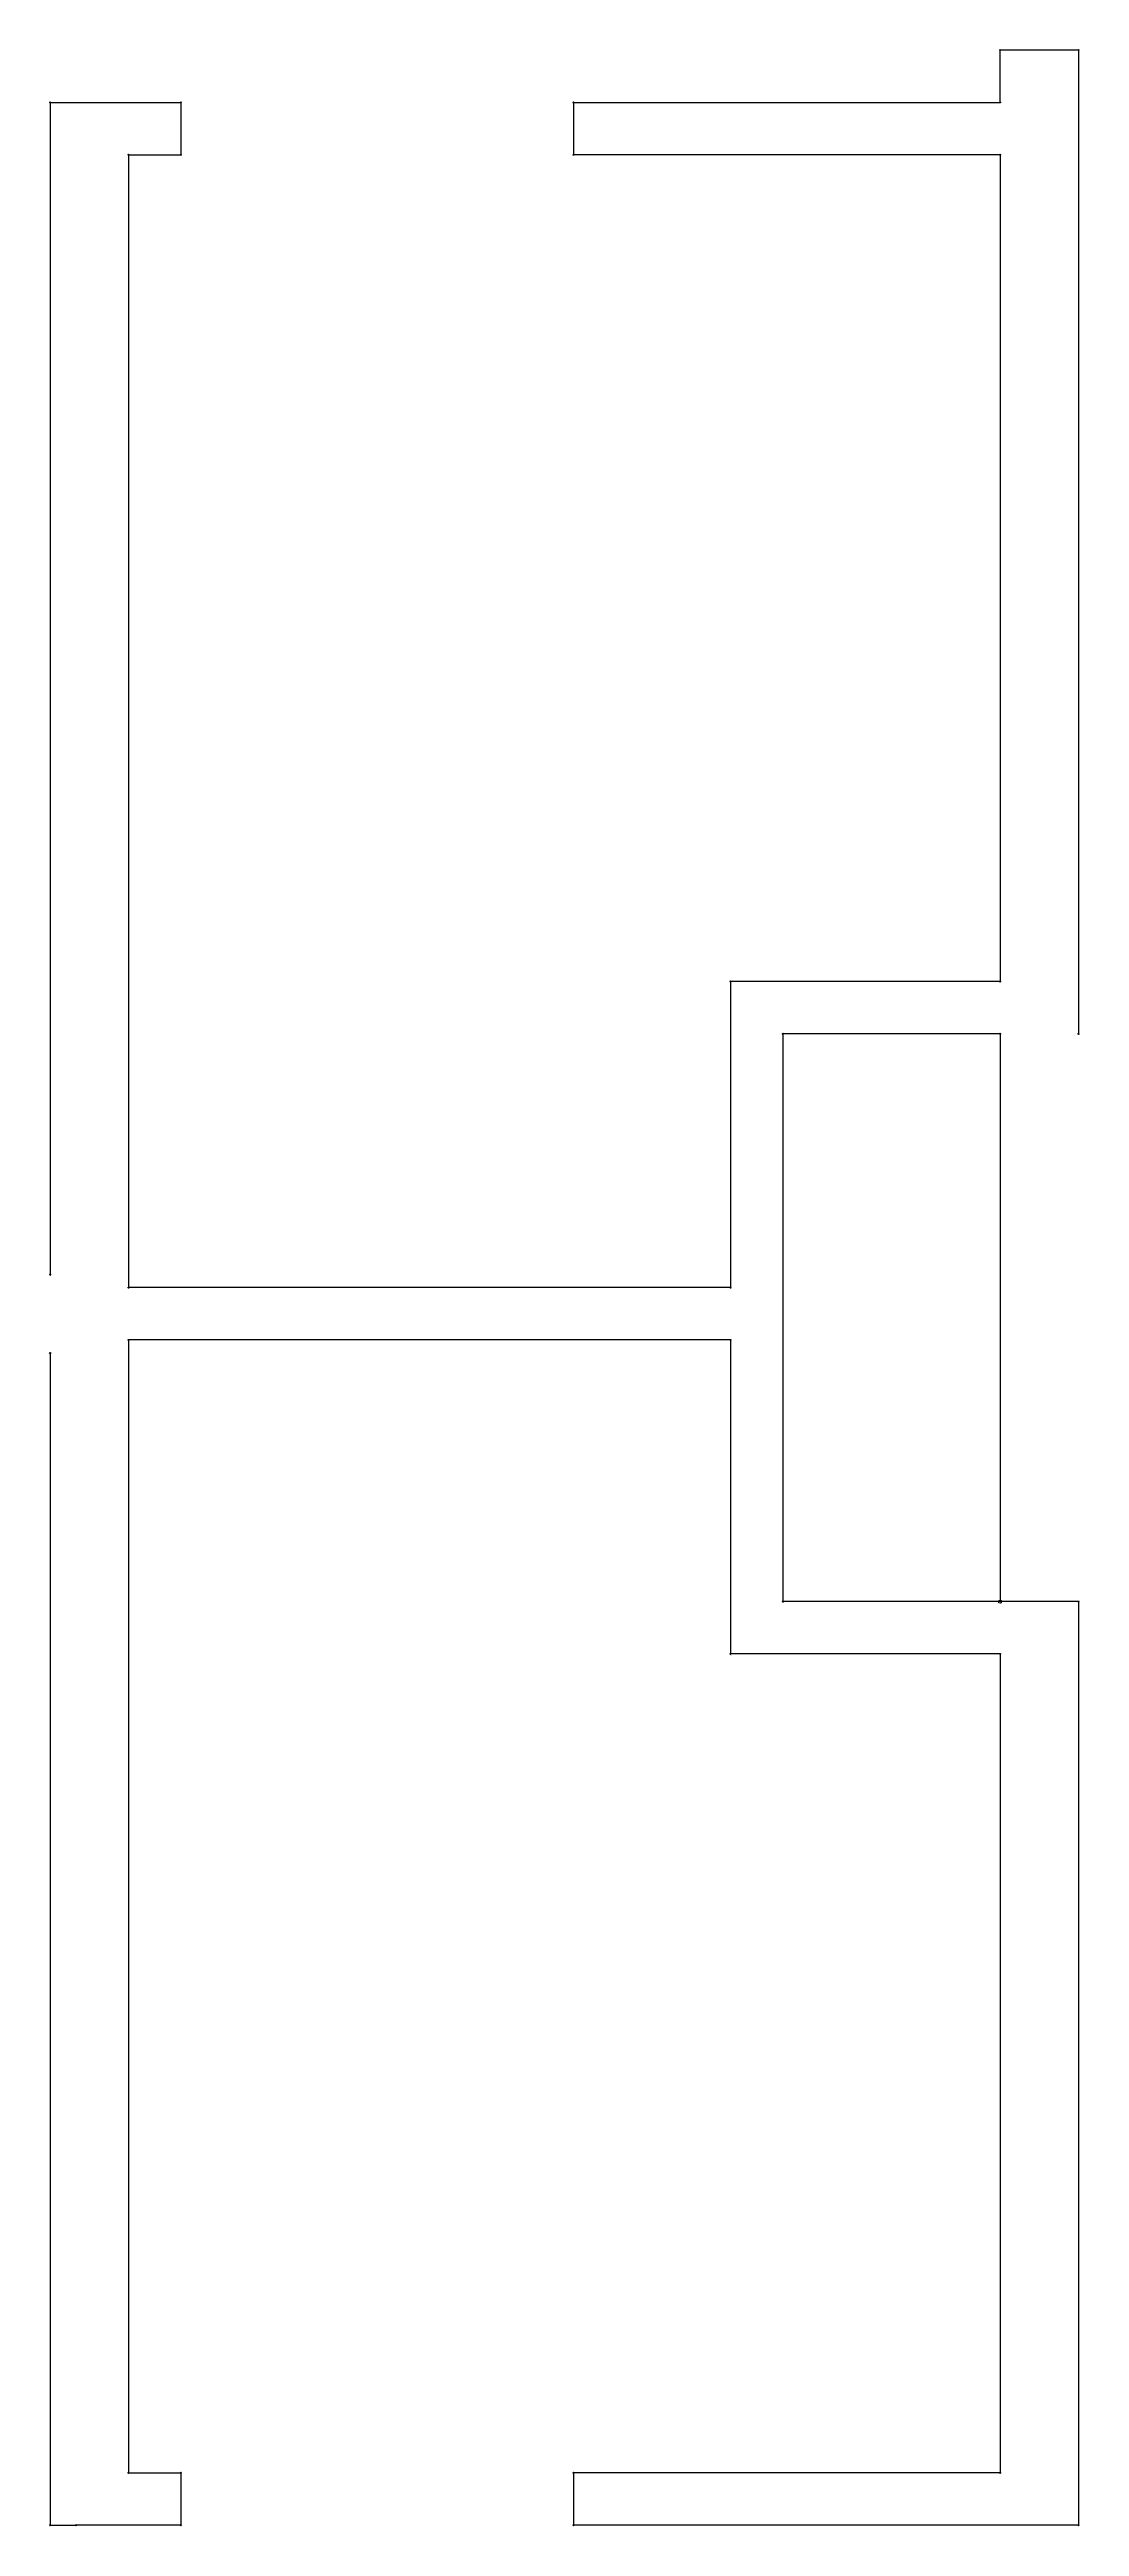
# Model space of a CAD drawing. Header units: metres. Extents: x 7979 to 27142, y 8158 to 45276.
# Drawn here: x 13244 to 15212, y 25438 to 30171 of the extents above; entities that cross this region are included whole.
import ezdxf

# ---------------------------------------------------------------- set-up
doc = ezdxf.new("R2010")
doc.units = ezdxf.units.M

msp = doc.modelspace()

# ---------------------------------------------------------------- linework, layer by layer
for p, q in [((15210, 30170), (15060, 30170)), ((15060, 30070), (15060, 30170)), ((15210, 30170), (15210, 28290)), ((13245, 30070), (13245, 27830)), ((13245, 30070), (13495, 30070)), ((13495, 30070), (13495, 29970)), ((14245, 30070), (14245, 29970)), ((14245, 30070), (15060, 30070)), ((13395, 29970), (13395, 27805)), ((13395, 29970), (13495, 29970)), ((15060, 29970), (14245, 29970)), ((15060, 29970), (15060, 28390)), ((15060, 28390), (14545, 28390)), ((14545, 28390), (14545, 27805)), ((15060, 28290), (14645, 28290)), ((14645, 28290), (14645, 27205)), ((15060, 28290), (15060, 27205)), ((14545, 27805), (13395, 27805)), ((14545, 27705), (13395, 27705)), ((13395, 27705), (13395, 25540)), ((14545, 27705), (14545, 27105)), ((13245, 27680), (13245, 25440)), ((15060, 27205), (14645, 27205)), ((15210, 27205), (15060, 27205)), ((15210, 27205), (15210, 25440)), ((15060, 27105), (14545, 27105)), ((15060, 27105), (15060, 25540)), ((13395, 25540), (13495, 25540)), ((13495, 25540), (13495, 25440)), ((15060, 25540), (14245, 25540)), ((14245, 25540), (14245, 25440)), ((13245, 25440), (13295, 25440)), ((13495, 25440), (13295, 25440)), ((15210, 25440), (14245, 25440))]:
    msp.add_line(p, q)
at = {"layer": 'debug', "color": 5}
for centre in [(15060, 30170), (15210, 30170), (13245, 30070), (13495, 30070), (14245, 30070), (15060, 30070), (13395, 29970), (13495, 29970), (14245, 29970), (15060, 29970), (14545, 28390), (15060, 28390), (14645, 28290), (15060, 28290), (13245, 27830), (13395, 27805), (14545, 27805), (13395, 27705), (14545, 27705), (13245, 27680), (14645, 27205), (15210, 27205), (14545, 27105), (15060, 27105), (13395, 25540), (13495, 25540), (14245, 25540), (15060, 25540), (13245, 25440), (13295, 25440), (13495, 25440), (14245, 25440), (15210, 25440)]:
    msp.add_circle(centre, 1, dxfattribs=at)
at = {"layer": 'debug', "color": 1}
msp.add_circle((15210, 28290), 1, dxfattribs=at)
at = {"layer": 'debug', "color": 3}
msp.add_circle((15060, 27205), 3, dxfattribs=at)

# ---------------------------------------------------------------- texts
at = {"layer": 'debug', "char_height": 2.5, "attachment_point": 1}
for s, insert in [('2', (15060, 30170)), ('2', (15210, 30170)), ('2', (13245, 30070)), ('2', (13495, 30070)), ('2', (14245, 30070)), ('2', (15060, 30070)), ('2', (13395, 29970)), ('2', (13495, 29970)), ('2', (14245, 29970)), ('2', (15060, 29970)), ('2', (14545, 28390)), ('2', (15060, 28390)), ('2', (14645, 28290)), ('2', (15060, 28290)), ('1', (15210, 28290)), ('2', (13245, 27830)), ('2', (13395, 27805)), ('2', (14545, 27805)), ('2', (13395, 27705)), ('2', (14545, 27705)), ('2', (13245, 27680)), ('2', (14645, 27205)), ('3', (15060, 27205)), ('2', (15210, 27205)), ('2', (14545, 27105)), ('2', (15060, 27105)), ('2', (13395, 25540)), ('2', (13495, 25540)), ('2', (14245, 25540)), ('2', (15060, 25540)), ('2', (13245, 25440)), ('2', (13295, 25440)), ('2', (13495, 25440)), ('2', (14245, 25440)), ('2', (15210, 25440))]:
    msp.add_mtext(s, dxfattribs=dict(at, insert=insert))

doc.saveas('drawing.dxf')
